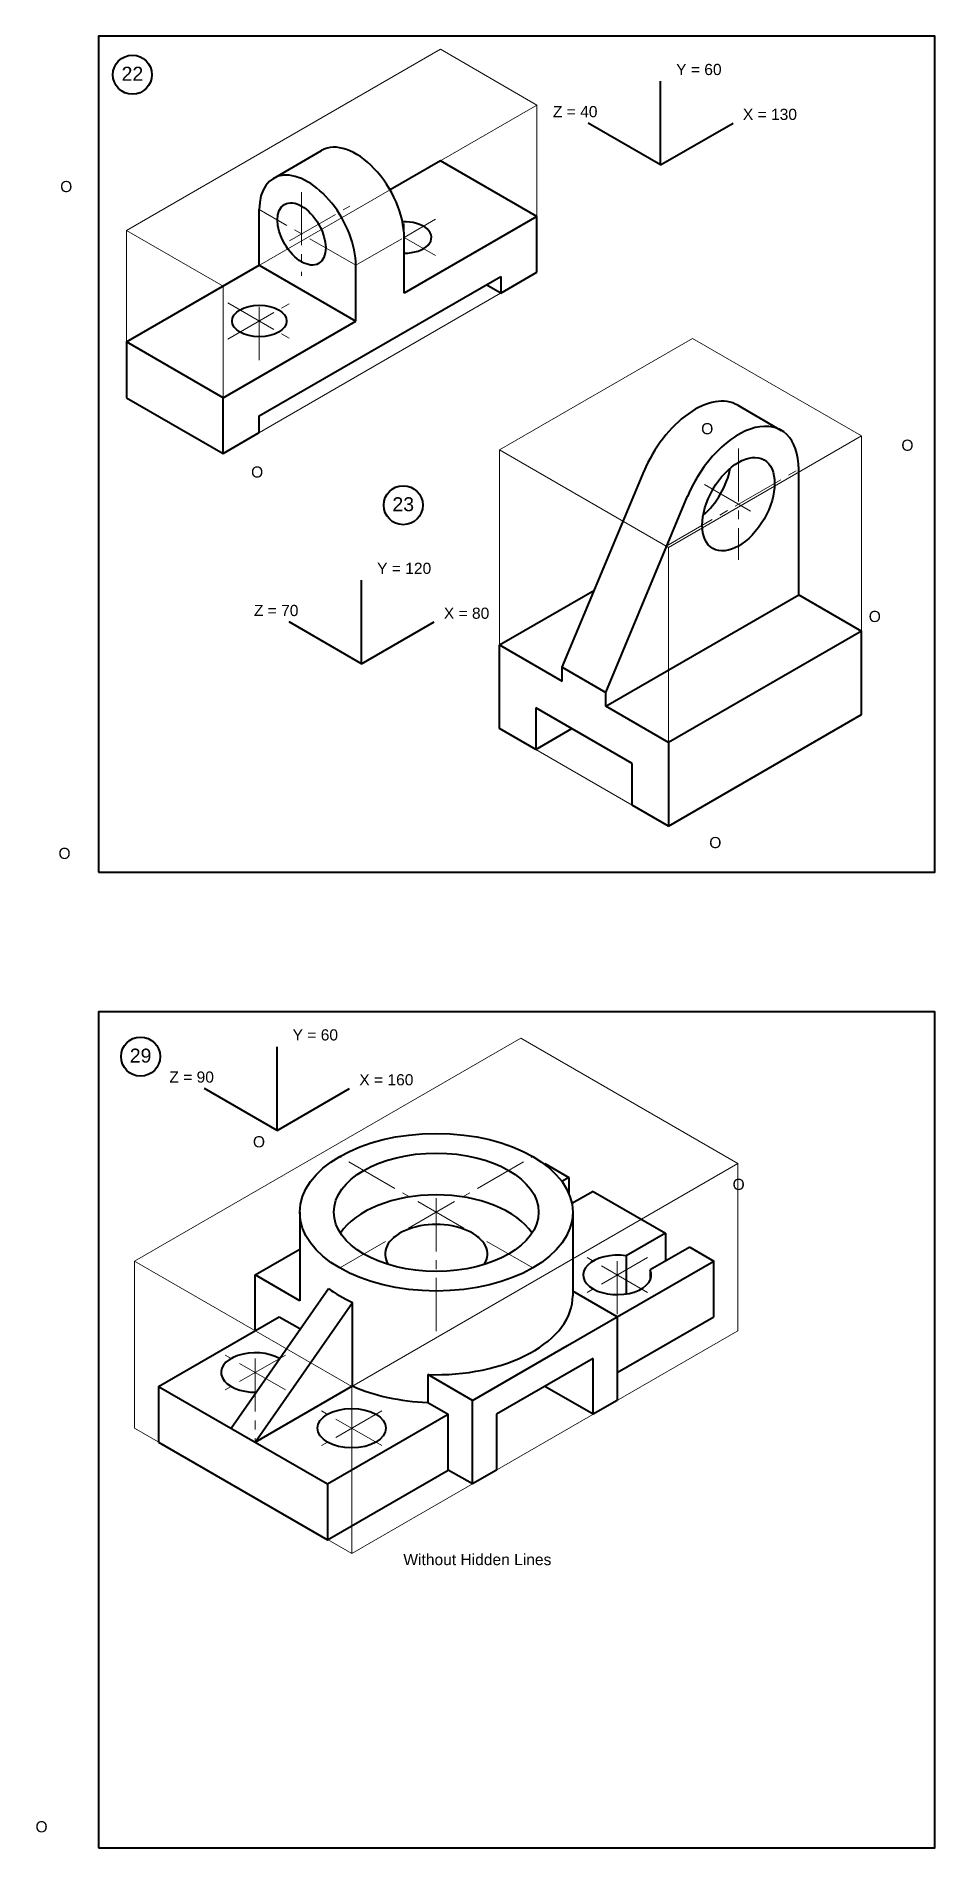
# Model space of a CAD drawing. Header units: millimetres. Extents: x 0 to 2304, y 0 to 1350.
# Drawn here: x 1378 to 1700, y 350 to 1000 of the extents above; entities that cross this region are included whole.
import ezdxf

# ---------------------------------------------------------------- set-up
doc = ezdxf.new("R2010")
doc.units = ezdxf.units.MM
doc.linetypes.add('CENTER2', pattern=[28.575, 19.05, -3.175, 3.175, -3.175])
doc.linetypes.add('DASHED2', pattern=[9.525, 6.35, -3.175])
for name, color, linetype, lineweight in [('Centre', 1, 'CENTER2', 20), ('Hidden', 3, 'DASHED2', 30), ('Object', 2, 'Continuous', 40), ('Projection', 5, 'Continuous', 5)]:
    doc.layers.add(name, color=color, linetype=linetype, lineweight=lineweight)
doc.styles.get("Standard").update_dxf_attribs({"font": 'arial.ttf'})

msp = doc.modelspace()

# ---------------------------------------------------------------- texts
at = {"layer": 'Hidden', "insert": (1509.348142, 455.408513), "char_height": 4, "attachment_point": 1}
msp.add_mtext_dynamic_manual_height_columns('Without Hidden Lines', width=56.58186087, gutter_width=20, heights=[1.785787], dxfattribs=at)
at = {"layer": 'Object'}
for s, p in [('Y = 60', (1607.210706, 986.073621)), ('Z = 40', (1562.9946, 970.945712)), ('X = 130', (1631.150922, 969.969715)), ('Y = 120', (1499.924028, 807.076272)), ('Z = 70', (1455.707922, 791.948363)), ('X = 80', (1523.864244, 790.972366)), ('Y = 60', (1469.600196, 639.67231)), ('Z = 90', (1425.384091, 624.544401)), ('X = 160', (1493.540413, 623.568404))]:
    msp.add_text(s, height=4, dxfattribs=at).set_placement(p)
at = {"layer": 'Object', "char_height": 5, "attachment_point": 1}
for s, insert in [('22', (1408.25703, 989.042884)), ('23', (1505.413522, 834.576189)), ('29', (1411.181693, 636.739965))]:
    msp.add_mtext_dynamic_manual_height_columns(s, width=42.32929408, gutter_width=25, heights=[0], dxfattribs=dict(at, insert=insert))
at = {"layer": 'Object', "char_height": 2.5, "attachment_point": 1}
for insert in [(876.220349, 948.074025), (1106.204646, 861.187109), (1178.017662, 855.251716), (944.714316, 845.642798), (1166.310931, 793.813336), (875.603756, 708.804419), (1109.094397, 712.67993), (945.369179, 605.32488), (1117.458404, 590.033506), (867.364662, 359.536733)]:
    msp.add_mtext('^I^I^I^I^I^I^I^I^I^I^I^I^I^I^I^I^I^I^I^I^I^I^I^I^I^I^I^I^I^I^I^I^I^I^I^I^I^I^I^I^I^I^I^I^I^I^I^I^I^I^I{\\H1.6x;O}', dxfattribs=dict(at, insert=insert))

# ---------------------------------------------------------------- linework, layer by layer
at = {"layer": 'Centre'}
for p, q in [((1472.824864, 944.056915), (1472.824864, 914.056915)), ((1492.310435, 917.806915), (1457.669419, 937.806915)), ((1468.494737, 926.556915), (1490.145372, 939.056915)), ((1520.889274, 934.306915), (1509.630943, 927.806915)), ((1509.630943, 932.806915), (1509.630943, 913.806915)), ((1492.310435, 917.806915), (1509.630943, 927.806915)), ((1509.630943, 927.806915), (1520.889274, 921.306915)), ((1446.411089, 891.306915), (1468.927749, 904.306915)), ((1446.411089, 904.306915), (1468.927749, 891.306915)), ((1457.669419, 902.806915), (1457.669419, 883.806915)), ((1629.5678, 852.076863), (1629.5678, 812.076863)), ((1603.587038, 817.076863), (1651.218435, 844.576863)), ((1633.897927, 829.576863), (1613.979342, 841.076863)), ((1555.775443, 558.034118), (1486.49341, 598.034118)), ((1486.49341, 558.034118), (1555.775443, 598.034118)), ((1521.134426, 583.034118), (1521.134426, 533.034118)), ((1596.911649, 549.284118), (1575.261014, 561.784118)), ((1596.911649, 561.784118), (1575.261014, 549.284118)), ((1586.086332, 560.534118), (1586.086332, 530.534118)), ((1467.007839, 526.784118), (1445.357204, 514.284118)), ((1467.007839, 514.284118), (1445.357204, 526.784118)), ((1456.182521, 525.534118), (1456.182521, 495.534118)), ((1501.648855, 494.284118), (1479.99822, 506.784118)), ((1501.648855, 506.784118), (1479.99822, 494.284118)), ((1490.823537, 505.534118), (1490.823537, 475.534118))]:
    msp.add_line(p, q, dxfattribs=at)
at = {"layer": 'Object'}
for p, q in [((1601.644503, 953.821981), (1601.644503, 983.821981)), ((1601.644503, 953.821981), (1575.663741, 968.821981)), ((1601.644503, 953.821981), (1627.625265, 968.821981)), ((1462.712907, 949.002954), (1480.033415, 959.002954)), ((1522.621324, 955.306915), (1504.557884, 944.877983)), ((1557.262341, 935.306915), (1522.621324, 955.306915)), ((1457.669419, 917.806915), (1457.669419, 937.806915)), ((1557.262341, 935.306915), (1509.630943, 907.806915)), ((1557.262341, 915.306915), (1557.262341, 935.306915)), ((1509.630943, 907.806915), (1509.630943, 927.806915)), ((1410.038022, 890.306915), (1457.669419, 917.806915)), ((1457.669419, 917.806915), (1492.310435, 897.806915)), ((1492.310435, 897.806915), (1492.310435, 917.806915)), ((1457.669419, 863.806915), (1544.27196, 913.806915)), ((1544.27196, 907.806915), (1539.075807, 910.806915)), ((1544.27196, 907.806915), (1557.262341, 915.306915)), ((1544.27196, 913.806915), (1544.27196, 907.806915)), ((1444.679038, 870.306915), (1492.310435, 897.806915)), ((1444.679038, 870.306915), (1410.038022, 890.306915)), ((1410.038022, 890.306915), (1410.038022, 870.306915)), ((1410.038022, 870.306915), (1444.679038, 850.306915)), ((1444.679038, 850.306915), (1444.679038, 870.306915)), ((1629.333454, 867.567339), (1644.921912, 858.567339)), ((1457.669419, 857.806915), (1457.669419, 863.806915)), ((1444.679038, 850.306915), (1457.669419, 857.806915)), ((1566.347945, 773.576863), (1595.700052, 843.920596)), ((1651.218435, 799.576863), (1651.218435, 844.576863)), ((1581.936402, 764.576863), (1611.288509, 834.920596)), ((1494.357825, 774.824632), (1494.357825, 804.824632)), ((1543.831285, 781.576863), (1577.891495, 801.241534)), ((1581.936402, 759.576863), (1651.218435, 799.576863)), ((1651.218435, 799.576863), (1673.735095, 786.576863)), ((1494.357825, 774.824632), (1468.377063, 789.824632)), ((1494.357825, 774.824632), (1520.338587, 789.824632)), ((1673.735095, 786.576863), (1604.453063, 746.576863)), ((1673.735095, 756.576863), (1673.735095, 786.576863)), ((1543.831285, 751.576863), (1543.831285, 781.576863)), ((1543.831285, 781.576863), (1566.347945, 768.576863)), ((1566.347945, 768.576863), (1566.347945, 773.576863)), ((1566.347945, 773.576863), (1581.936402, 764.576863)), ((1581.936402, 759.576863), (1581.936402, 764.576863)), ((1591.462682, 739.076863), (1556.821666, 759.076863)), ((1556.821666, 759.076863), (1556.821666, 744.076863)), ((1604.453063, 746.576863), (1581.936402, 759.576863)), ((1604.453063, 716.576863), (1673.735095, 756.576863)), ((1556.821666, 744.076863), (1543.831285, 751.576863)), ((1556.821666, 744.076863), (1569.812047, 751.576863)), ((1604.453063, 746.576863), (1604.453063, 716.576863)), ((1591.462682, 724.076863), (1591.462682, 739.076863)), ((1604.453063, 716.576863), (1591.462682, 724.076863)), ((1464.033993, 607.420671), (1464.033993, 637.420671)), ((1464.033993, 607.420671), (1438.053231, 622.420671)), ((1464.033993, 607.420671), (1490.014756, 622.420671)), ((1559.833871, 595.377253), (1560.10557, 595.534118)), ((1560.10557, 595.534118), (1568.765824, 590.534118)), ((1568.765824, 590.534118), (1566.237889, 589.074614)), ((1568.765824, 590.534118), (1568.765824, 584.648496)), ((1577.426078, 585.534118), (1569.826696, 581.146613)), ((1577.426078, 585.534118), (1603.40684, 570.534118)), ((1472.144632, 578.034118), (1472.144695, 548.034118)), ((1570.124121, 578.061788), (1570.124184, 548.061788)), ((1603.40684, 570.534118), (1589.256205, 562.364245)), ((1612.067094, 565.534118), (1597.916459, 557.364245)), ((1603.40684, 570.534118), (1603.40684, 560.534118)), ((1612.067094, 565.534118), (1620.727348, 560.534118)), ((1456.182521, 555.534118), (1472.144691, 564.749881)), ((1586.086332, 540.534118), (1620.727348, 560.534118)), ((1589.256205, 562.364245), (1589.256205, 548.703991)), ((1620.727348, 540.534118), (1620.727348, 560.534118)), ((1456.182521, 545.534118), (1456.182521, 555.534118)), ((1472.240786, 546.262875), (1456.182521, 555.534118)), ((1597.916459, 557.364245), (1597.916459, 553.703991)), ((1447.522267, 500.534118), (1482.434982, 550.690983)), ((1586.086332, 540.534118), (1570.124146, 549.749891)), ((1421.541505, 515.534118), (1464.842775, 540.534118)), ((1456.182521, 495.534118), (1491.095236, 545.690983)), ((1456.182521, 535.534118), (1456.182521, 545.534118)), ((1464.842775, 540.534118), (1472.240786, 536.262875)), ((1491.095236, 515.690983), (1491.095236, 545.690983)), ((1568.215825, 530.216576), (1586.086332, 540.534118)), ((1586.086332, 520.534118), (1620.727348, 540.534118)), ((1586.086332, 540.534118), (1586.086332, 510.534118)), ((1534.124807, 510.534118), (1568.215825, 530.216576)), ((1577.426078, 525.534118), (1542.785061, 505.534118)), ((1577.426078, 505.534118), (1577.426078, 525.534118)), ((1421.541505, 515.534118), (1482.163283, 480.534118)), ((1421.541505, 515.534118), (1421.541505, 495.534118)), ((1456.182521, 495.534118), (1491.095236, 515.690983)), ((1534.124807, 510.534118), (1518.066543, 519.805362)), ((1518.066543, 519.805362), (1518.066543, 509.805362)), ((1577.426078, 505.534118), (1560.10557, 515.534118)), ((1518.066543, 509.805362), (1525.464553, 505.534118)), ((1534.124807, 510.534118), (1533.813918, 510.71361)), ((1534.124807, 500.534118), (1534.124807, 510.534118)), ((1586.086332, 510.534118), (1577.426078, 505.534118)), ((1482.163283, 480.534118), (1525.464553, 505.534118)), ((1525.464553, 485.534118), (1525.464553, 505.534118)), ((1534.124807, 480.534118), (1534.124807, 500.534118)), ((1542.785061, 505.534118), (1542.785061, 485.534118)), ((1421.541505, 495.534118), (1482.163283, 460.534118)), ((1482.163283, 460.534118), (1525.464553, 485.534118)), ((1534.124807, 480.534118), (1525.464553, 485.534118)), ((1542.785061, 485.534118), (1534.124807, 480.534118)), ((1482.163283, 480.534118), (1482.163283, 460.534118))]:
    msp.add_line(p, q, dxfattribs=at)
for points in [[(1400, 700), (1700, 700), (1700, 1000), (1400, 1000)], [(1400, 350), (1700, 350), (1700, 650), (1400, 650)]]:
    msp.add_lwpolyline(points, close=True, dxfattribs=at)
for centre in [(1412.139001, 986.199014), (1509.295493, 831.732319), (1415.063664, 633.896095)]:
    msp.add_circle(centre, 7, dxfattribs=at)
for centre, major_axis, start_param, end_param in [((1492.310435, 937.806915), (12.247449, -21.213203), 7.0685834706, 9.4273113046), ((1474.989927, 927.806915), (12.247449, -21.213203), 7.0685834706, 10.2101761242), ((1509.630943, 927.806915), (-9.797959, 0), 1.5707963268, 4.775377621), ((1613.979342, 841.076863), (-15.309311, -26.516504), 9.4217470151, 11.2174993265), ((1629.5678, 832.076863), (-15.309311, -26.516504), 8.6393797974, 11.2174993265), ((1613.979342, 841.076863), (-9.185587, -15.909903), 1.0131975001, 2.1283951535), ((1521.134426, 563.034118), (-36.742346, 0), 3.5029597775, 5.9218181833), ((1521.134426, 563.034118), (-18.371173, 0), 2.7802255297, 6.6445524311), ((1586.086332, 555.534118), (-12.247449, 0), 4.4505895926, 9.6865773486), ((1521.134426, 548.034118), (-48.989795, 0), 6.2831853072, 6.3458492228), ((1521.134426, 568.034118), (-48.989795, 0), 0.6600703322, 0.9107259946), ((1521.134426, 548.034118), (-48.989795, 0), 7.7913177184, 9.4265188994), ((1521.134426, 538.034118), (-48.989795, 0), 6.3458492228, 6.3524598704), ((1456.182521, 520.534118), (-12.247449, 0), 3.9202883868, 7.8818362322), ((1521.134426, 538.034118), (-48.989795, 0), 7.1939113017, 7.7913177184)]:
    msp.add_ellipse(centre, major_axis=major_axis, ratio=0.5773502692, start_param=start_param, end_param=end_param, dxfattribs=at)
for centre, major_axis in [((1472.824864, 929.056915), (6.123724, -10.606602)), ((1457.669419, 897.806915), (-9.797959, 0)), ((1629.5678, 832.076863), (-9.185587, -15.909903)), ((1521.134426, 578.034118), (-48.989795, 0)), ((1521.134426, 578.034118), (-36.742346, 0)), ((1490.823537, 500.534118), (-12.247449, 0))]:
    msp.add_ellipse(centre, major_axis=major_axis, ratio=0.5773502692, dxfattribs=at)
at = {"layer": 'Projection'}
for p, q in [((1410.038022, 930.306915), (1522.621324, 995.306915)), ((1522.621324, 995.306915), (1557.262341, 975.306915)), ((1557.262341, 975.306915), (1444.679038, 910.306915)), ((1557.262341, 975.306915), (1557.262341, 915.306915)), ((1444.679038, 910.306915), (1410.038022, 930.306915)), ((1410.038022, 930.306915), (1410.038022, 870.306915)), ((1444.679038, 850.306915), (1557.262341, 915.306915)), ((1444.679038, 850.306915), (1444.679038, 910.306915)), ((1543.831285, 851.576863), (1613.113317, 891.576863)), ((1613.113317, 891.576863), (1673.735095, 856.576863)), ((1410.038022, 870.306915), (1444.679038, 850.306915)), ((1543.831285, 751.576863), (1543.831285, 851.576863)), ((1543.831285, 851.576863), (1604.453063, 816.576863)), ((1673.735095, 856.576863), (1604.453063, 816.576863)), ((1673.735095, 756.576863), (1673.735095, 856.576863)), ((1604.453063, 816.576863), (1604.453063, 716.576863)), ((1604.453063, 716.576863), (1673.735095, 756.576863)), ((1543.831285, 751.576863), (1604.453063, 716.576863)), ((1412.881251, 560.534118), (1551.445315, 640.534118)), ((1551.445315, 640.534118), (1629.387602, 595.534118)), ((1490.823537, 515.534118), (1629.387602, 595.534118)), ((1629.387602, 595.534118), (1629.387602, 535.534118)), ((1412.881251, 500.534118), (1412.881251, 560.534118)), ((1412.881251, 560.534118), (1490.823537, 515.534118)), ((1490.823537, 455.534118), (1629.387602, 535.534118)), ((1490.823537, 515.534118), (1490.823537, 455.534118)), ((1412.881251, 500.534118), (1490.823537, 455.534118))]:
    msp.add_line(p, q, dxfattribs=at)

msp.set_redraw_order([(e.dxf.handle, doc.entitydb.next_handle()) for e in msp.query("TEXT MTEXT ATTDEF DIMENSION ARC_DIMENSION")])  # texts and dimensions are drawn at this point

doc.saveas('drawing.dxf')
